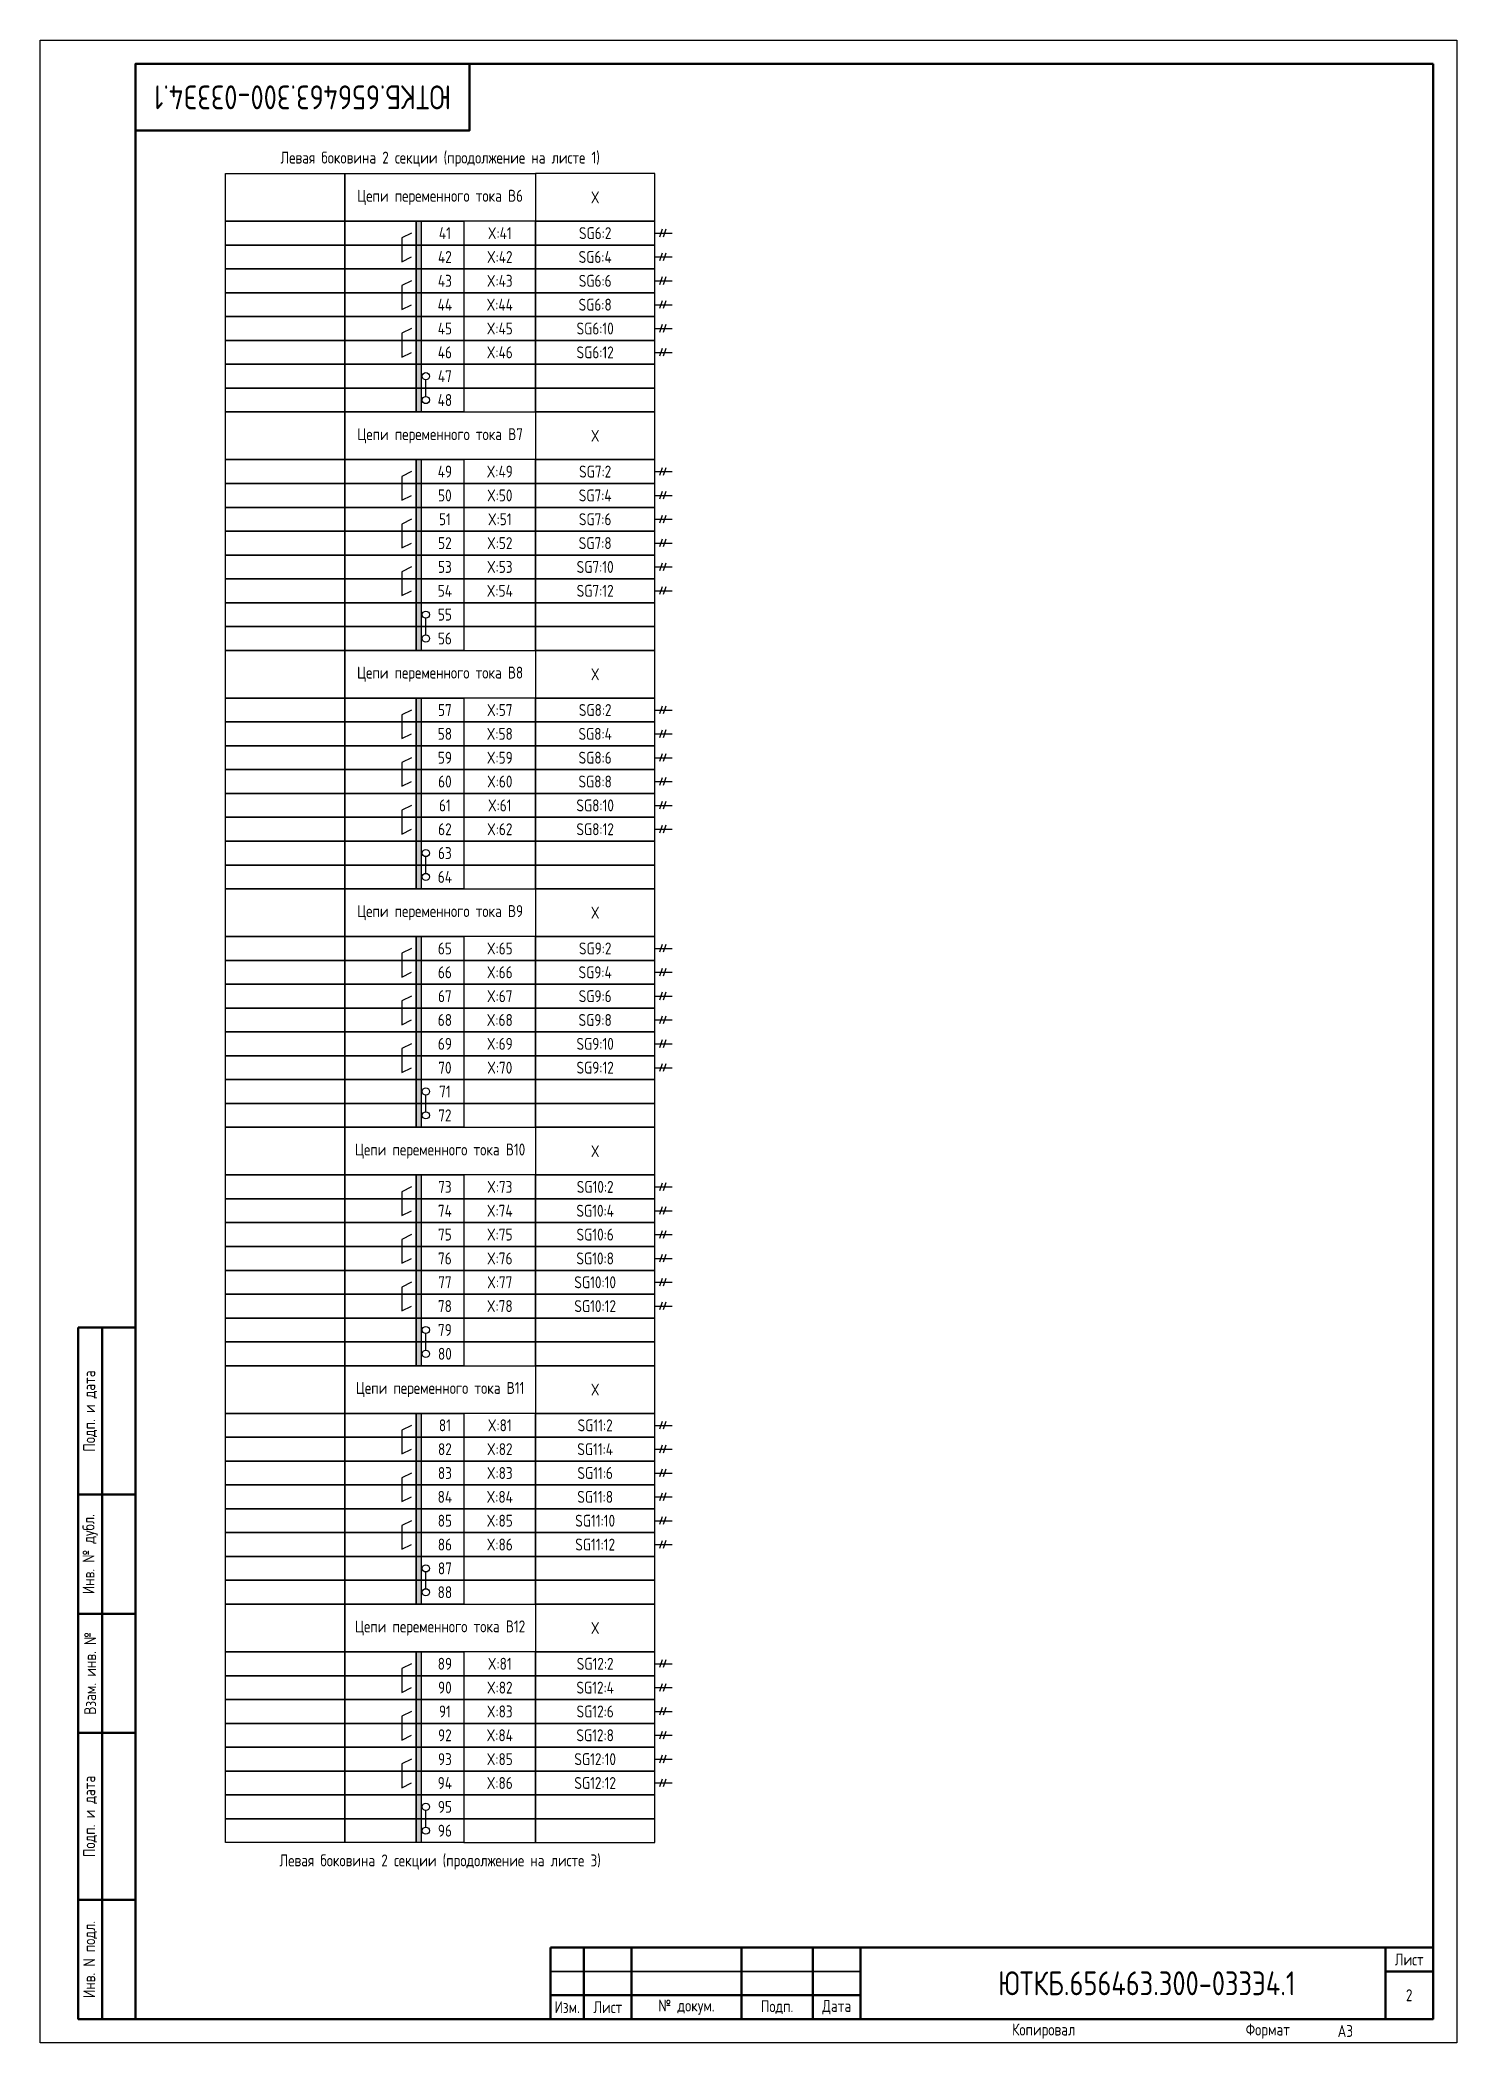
# Model space of a CAD drawing. Header units: millimetres. Extents: x -1050 to 7068, y 0 to 517.
# Drawn here: x 6177.2 to 6474.2, y 0 to 420 of the extents above; entities that cross this region are included whole.
import ezdxf

# ---------------------------------------------------------------- set-up
doc = ezdxf.new("R2010")
doc.units = ezdxf.units.MM
doc.styles.add('Gost_type_A', font='GOST_A.TTF')

msp = doc.modelspace()

# ---------------------------------------------------------------- texts
at = {"insert": (6232.19, 408), "char_height": 5, "width": 70, "attachment_point": 5, "rotation": 180, "style": 'Gost_type_A'}
msp.add_mtext('ЮТКБ.656463.300-033Э4.1', dxfattribs=at)
at = {"style": 'Gost_type_A'}
for s, insert, char_height, width, attachment_point in [('Левая боковина 2 секции (продолжение на листе 1)', (6261.05, 395.01), 2.5, 90, 5), ('Цепи переменного тока В6', (6261.05, 387.01), 2.5, 40, 5), ('X', (6293.55, 387.01), 2.5, 25, 5), ('SG6:2', (6293.55, 379.51), 2.5, 25, 5), ('SG6:4', (6293.55, 374.51), 2.5, 25, 5), ('SG6:6', (6293.55, 369.51), 2.5, 25, 5), ('SG6:8', (6293.55, 364.51), 2.5, 25, 5), ('SG6:10', (6293.55, 359.51), 2.5, 25, 5), ('SG6:12', (6293.55, 354.51), 2.5, 25, 5), ('Цепи переменного тока В7', (6261.05, 337.01), 2.5, 40, 5), ('X', (6293.55, 337.01), 2.5, 25, 5), ('SG7:2', (6293.55, 329.51), 2.5, 25, 5), ('SG7:4', (6293.55, 324.51), 2.5, 25, 5), ('SG7:6', (6293.55, 319.51), 2.5, 25, 5), ('SG7:8', (6293.55, 314.51), 2.5, 25, 5), ('SG7:10', (6293.55, 309.51), 2.5, 25, 5), ('SG7:12', (6293.55, 304.51), 2.5, 25, 5), ('Цепи переменного тока В8', (6261.05, 287.01), 2.5, 40, 5), ('X', (6293.55, 287.01), 2.5, 25, 5), ('SG8:2', (6293.55, 279.51), 2.5, 25, 5), ('SG8:4', (6293.55, 274.51), 2.5, 25, 5), ('SG8:6', (6293.55, 269.51), 2.5, 25, 5), ('SG8:8', (6293.55, 264.51), 2.5, 25, 5), ('SG8:10', (6293.55, 259.51), 2.5, 25, 5), ('SG8:12', (6293.55, 254.51), 2.5, 25, 5), ('Цепи переменного тока В9 ', (6261.05, 237.01), 2.5, 40, 5), ('X', (6293.55, 237.01), 2.5, 25, 5), ('SG9:2', (6293.55, 229.51), 2.5, 25, 5), ('SG9:4', (6293.55, 224.51), 2.5, 25, 5), ('SG9:6', (6293.55, 219.51), 2.5, 25, 5), ('SG9:8', (6293.55, 214.51), 2.5, 25, 5), ('SG9:10', (6293.55, 209.51), 2.5, 25, 5), ('SG9:12', (6293.55, 204.51), 2.5, 25, 5), ('Цепи переменного тока В10', (6261.05, 187.01), 2.5, 40, 5), ('X', (6293.55, 187.01), 2.5, 25, 5), ('SG10:2', (6293.55, 179.51), 2.5, 25, 5), ('SG10:4', (6293.55, 174.51), 2.5, 25, 5), ('SG10:6', (6293.55, 169.51), 2.5, 25, 5), ('SG10:8', (6293.55, 164.51), 2.5, 25, 5), ('SG10:10', (6293.55, 159.51), 2.5, 25, 5), ('SG10:12', (6293.55, 154.51), 2.5, 25, 5), ('Цепи переменного тока В11', (6261.05, 137.01), 2.5, 40, 5), ('X', (6293.55, 137.01), 2.5, 25, 5), ('SG11:2', (6293.55, 129.51), 2.5, 25, 5), ('SG11:4', (6293.55, 124.51), 2.5, 25, 5), ('SG11:6', (6293.55, 119.51), 2.5, 25, 5), ('SG11:8', (6293.55, 114.51), 2.5, 25, 5), ('SG11:10', (6293.55, 109.51), 2.5, 25, 5), ('SG11:12', (6293.55, 104.51), 2.5, 25, 5), ('Цепи переменного тока В12', (6261.05, 87.01), 2.5, 40, 5), ('X', (6293.55, 87.01), 2.5, 25, 5), ('SG12:2', (6293.55, 79.51), 2.5, 25, 5), ('SG12:4', (6293.55, 74.51), 2.5, 25, 5), ('SG12:6', (6293.55, 69.51), 2.5, 25, 5), ('SG12:8', (6293.55, 64.51), 2.5, 25, 5), ('SG12:10', (6293.55, 59.51), 2.5, 25, 5), ('SG12:12', (6293.55, 54.51), 2.5, 25, 5), ('Левая боковина 2 секции (продолжение на листе 3)', (6261.05, 37.94), 2.5, 90, 5), ('ЮТКБ.656463.300-033Э4.1', (6409.19, 12.5), 5, 120, 5), ('2', (6464.19, 10), 2.5, 10, 5), ('A3', (6449.19, 2.5), 2.5, 20, 4), ('A3', (6449.19, 2.5), 2.5, 20, 4)]:
    msp.add_mtext(s, dxfattribs=dict(at, insert=insert, char_height=char_height, width=width, attachment_point=attachment_point))
at = {"ltscale": 10, "char_height": 2.5, "attachment_point": 5, "style": 'Gost_type_A'}
for s, insert, width in [('41', (6262.05, 379.51), 8), ('X:41', (6273.55, 379.51), 15), ('42', (6262.05, 374.51), 8), ('X:42', (6273.55, 374.51), 15), ('43', (6262.05, 369.51), 8), ('X:43', (6273.55, 369.51), 15), ('44', (6262.05, 364.51), 8), ('X:44', (6273.55, 364.51), 15), ('45', (6262.05, 359.51), 8), ('X:45', (6273.55, 359.51), 15), ('46', (6262.05, 354.51), 8), ('X:46', (6273.55, 354.51), 15), ('47', (6262.05, 349.51), 8), ('48', (6262.05, 344.51), 8), ('49', (6262.05, 329.51), 8), ('X:49', (6273.55, 329.51), 15), ('50', (6262.05, 324.51), 8), ('X:50', (6273.55, 324.51), 15), ('51', (6262.05, 319.51), 8), ('X:51', (6273.55, 319.51), 15), ('52', (6262.05, 314.51), 8), ('X:52', (6273.55, 314.51), 15), ('53', (6262.05, 309.51), 8), ('X:53', (6273.55, 309.51), 15), ('54', (6262.05, 304.51), 8), ('X:54', (6273.55, 304.51), 15), ('55', (6262.05, 299.51), 8), ('56', (6262.05, 294.51), 8), ('57', (6262.05, 279.51), 8), ('X:57', (6273.55, 279.51), 15), ('58', (6262.05, 274.51), 8), ('X:58', (6273.55, 274.51), 15), ('59', (6262.05, 269.51), 8), ('X:59', (6273.55, 269.51), 15), ('60', (6262.05, 264.51), 8), ('X:60', (6273.55, 264.51), 15), ('61', (6262.05, 259.51), 8), ('X:61', (6273.55, 259.51), 15), ('62', (6262.05, 254.51), 8), ('X:62', (6273.55, 254.51), 15), ('63', (6262.05, 249.51), 8), ('64', (6262.05, 244.51), 8), ('65', (6262.05, 229.51), 8), ('X:65', (6273.55, 229.51), 15), ('66', (6262.05, 224.51), 8), ('X:66', (6273.55, 224.51), 15), ('67', (6262.05, 219.51), 8), ('X:67', (6273.55, 219.51), 15), ('68', (6262.05, 214.51), 8), ('X:68', (6273.55, 214.51), 15), ('69', (6262.05, 209.51), 8), ('X:69', (6273.55, 209.51), 15), ('70', (6262.05, 204.51), 8), ('X:70', (6273.55, 204.51), 15), ('71', (6262.05, 199.51), 8), ('72', (6262.05, 194.51), 8), ('73', (6262.05, 179.51), 8), ('X:73', (6273.55, 179.51), 15), ('74', (6262.05, 174.51), 8), ('X:74', (6273.55, 174.51), 15), ('75', (6262.05, 169.51), 8), ('X:75', (6273.55, 169.51), 15), ('76', (6262.05, 164.51), 8), ('X:76', (6273.55, 164.51), 15), ('77', (6262.05, 159.51), 8), ('X:77', (6273.55, 159.51), 15), ('78', (6262.05, 154.51), 8), ('X:78', (6273.55, 154.51), 15), ('79', (6262.05, 149.51), 8), ('80', (6262.05, 144.51), 8), ('81', (6262.05, 129.51), 8), ('X:81', (6273.55, 129.51), 15), ('82', (6262.05, 124.51), 8), ('X:82', (6273.55, 124.51), 15), ('83', (6262.05, 119.51), 8), ('X:83', (6273.55, 119.51), 15), ('84', (6262.05, 114.51), 8), ('X:84', (6273.55, 114.51), 15), ('85', (6262.05, 109.51), 8), ('X:85', (6273.55, 109.51), 15), ('86', (6262.05, 104.51), 8), ('X:86', (6273.55, 104.51), 15), ('87', (6262.05, 99.51), 8), ('88', (6262.05, 94.51), 8), ('89', (6262.05, 79.51), 8), ('X:81', (6273.55, 79.51), 15), ('90', (6262.05, 74.51), 8), ('X:82', (6273.55, 74.51), 15), ('91', (6262.05, 69.51), 8), ('X:83', (6273.55, 69.51), 15), ('92', (6262.05, 64.51), 8), ('X:84', (6273.55, 64.51), 15), ('93', (6262.05, 59.51), 8), ('X:85', (6273.55, 59.51), 15), ('94', (6262.05, 54.51), 8), ('X:86', (6273.55, 54.51), 15), ('95', (6262.05, 49.51), 8), ('96', (6262.05, 44.51), 8)]:
    msp.add_mtext(s, dxfattribs=dict(at, insert=insert, width=width))

# ---------------------------------------------------------------- blocks, each defined once
blk = doc.blocks.new('Штамп левый нижний')
at = {"lineweight": 50}
for points in [[(-12, 145), (-7, 145), (-7, 110), (-12, 110)], [(-7, 145), (0, 145), (0, 110), (-7, 110)], [(-12, 110), (-7, 110), (-7, 85), (-12, 85)], [(-7, 110), (0, 110), (0, 85), (-7, 85)], [(-12, 85), (-7, 85), (-7, 60), (-12, 60)], [(-7, 85), (0, 85), (0, 60), (-7, 60)], [(-12, 60), (-7, 60), (-7, 25), (-12, 25)], [(-7, 60), (0, 60), (0, 25), (-7, 25)], [(-12, 25), (-7, 25), (-7, 0), (-12, 0)], [(-7, 25), (0, 25), (0, 0), (-7, 0)]]:
    blk.add_lwpolyline(points, close=True, dxfattribs=at)
at = {"char_height": 2.5, "attachment_point": 5, "rotation": 90, "style": 'Gost_type_A'}
for s, insert, width in [('Подп. и дата', (-9.5, 127.5), 35), ('Инв. № дубл.', (-9.5, 97.5), 25), ('Взам. инв. №', (-9.5, 72.5), 25), ('Подп. и дата', (-9.5, 42.5), 35), ('Инв. N подл.', (-9.5, 12.5), 25)]:
    blk.add_mtext(s, dxfattribs=dict(at, insert=insert, width=width))
blk = doc.blocks.new('Штамп угловой верхний')
at = {"lineweight": 50}
blk.add_lwpolyline([(0, 0), (70, 0), (70, -14), (0, -14)], close=True, dxfattribs=at)
blk = doc.blocks.new('Штамп малый нижний')
at = {"lineweight": 50}
for points in [[(-185, 15), (-178, 15), (-178, 5), (-185, 5)], [(-178, 15), (-168, 15), (-168, 5), (-178, 5)], [(-168, 15), (-145, 15), (-145, 5), (-168, 5)], [(-145, 15), (-130, 15), (-130, 5), (-145, 5)], [(-130, 15), (-120, 15), (-120, 5), (-130, 5)], [(-120, 15), (-10, 15), (-10, 0), (-120, 0)], [(-10, 15), (0, 15), (0, 10), (-10, 10)], [(-10, 10), (0, 10), (0, 0), (-10, 0)], [(-185, 5), (-178, 5), (-178, 0), (-185, 0)], [(-178, 5), (-168, 5), (-168, 0), (-178, 0)], [(-168, 5), (-145, 5), (-145, 0), (-168, 0)], [(-145, 5), (-130, 5), (-130, 0), (-145, 0)], [(-130, 5), (-120, 5), (-120, 0), (-130, 0)]]:
    blk.add_lwpolyline(points, close=True, dxfattribs=at)
for points in [[(-185, 15), (-178, 15), (-178, 10), (-185, 10)], [(-178, 15), (-168, 15), (-168, 10), (-178, 10)], [(-168, 15), (-145, 15), (-145, 10), (-168, 10)], [(-145, 15), (-130, 15), (-130, 10), (-145, 10)], [(-130, 15), (-120, 15), (-120, 10), (-130, 10)], [(-185, 10), (-178, 10), (-178, 5), (-185, 5)], [(-178, 10), (-168, 10), (-168, 5), (-178, 5)], [(-168, 10), (-145, 10), (-145, 5), (-168, 5)], [(-145, 10), (-130, 10), (-130, 5), (-145, 5)], [(-130, 10), (-120, 10), (-120, 5), (-130, 5)]]:
    blk.add_lwpolyline(points, close=True)
at = {"char_height": 2.5, "style": 'Gost_type_A'}
for s, insert, width, attachment_point in [('Лист', (-5, 12.5), 10, 5), ('Изм.', (-181.5, 2.5), 7, 5), ('Лист', (-173, 2.5), 10, 5), ('№ докум.', (-156.5, 2.5), 23, 5), ('Подп.', (-137.5, 2.5), 15, 5), ('Дата', (-125, 2.5), 10, 5), ('Копировал', (-75, -2.53), 13.1202, 6), ('Формат', (-30, -2.53), 13.1202, 6)]:
    blk.add_mtext(s, dxfattribs=dict(at, insert=insert, width=width, attachment_point=attachment_point))

# ---------------------------------------------------------------- hatches: boundary and pattern name
h = msp.add_hatch(color=256)
h.dxf.hatch_style = 1
h.paths.add_polyline_path([(6257.05, 382.01), (6256.05, 382.01), (6256.05, 342.01), (6257.05, 342.01)])
h = msp.add_hatch(color=256)
h.dxf.hatch_style = 1
h.paths.add_polyline_path([(6257.05, 332.01), (6256.05, 332.01), (6256.05, 292.01), (6257.05, 292.01)])
h = msp.add_hatch(color=256)
h.dxf.hatch_style = 1
h.paths.add_polyline_path([(6257.05, 282.01), (6256.05, 282.01), (6256.05, 242.01), (6257.05, 242.01)])
h = msp.add_hatch(color=256)
h.dxf.hatch_style = 1
h.paths.add_polyline_path([(6257.05, 232.01), (6256.05, 232.01), (6256.05, 192.01), (6257.05, 192.01)])
h = msp.add_hatch(color=256)
h.dxf.hatch_style = 1
h.paths.add_polyline_path([(6257.05, 182.01), (6256.05, 182.01), (6256.05, 142.01), (6257.05, 142.01)])
h = msp.add_hatch(color=256)
h.dxf.hatch_style = 1
h.paths.add_polyline_path([(6257.05, 132.01), (6256.05, 132.01), (6256.05, 92.01), (6257.05, 92.01)])
h = msp.add_hatch(color=256)
h.dxf.hatch_style = 1
h.paths.add_polyline_path([(6257.05, 82.01), (6256.05, 82.01), (6256.05, 42.01), (6257.05, 42.01)])

# ---------------------------------------------------------------- linework, layer by layer
for p, q in [((6306.05, 379.51), (6309.67, 379.51)), ((6307.58, 380.32), (6307.01, 378.7)), ((6308.38, 380.33), (6307.8, 378.7)), ((6306.05, 374.51), (6309.67, 374.51)), ((6307.58, 375.32), (6307.01, 373.7)), ((6308.38, 375.33), (6307.8, 373.7)), ((6307.58, 370.32), (6307.01, 368.7)), ((6308.38, 370.33), (6307.8, 368.7)), ((6306.05, 369.51), (6309.67, 369.51)), ((6306.05, 364.51), (6309.67, 364.51)), ((6307.58, 365.32), (6307.01, 363.7)), ((6308.38, 365.33), (6307.8, 363.7)), ((6306.05, 359.51), (6309.67, 359.51)), ((6307.58, 360.32), (6307.01, 358.7)), ((6308.38, 360.33), (6307.8, 358.7)), ((6306.05, 354.51), (6309.67, 354.51)), ((6307.58, 355.32), (6307.01, 353.7)), ((6308.38, 355.33), (6307.8, 353.7)), ((6258.05, 345.26), (6258.05, 348.76)), ((6306.05, 329.51), (6309.67, 329.51)), ((6307.58, 330.32), (6307.01, 328.7)), ((6308.38, 330.33), (6307.8, 328.7)), ((6306.05, 324.51), (6309.67, 324.51)), ((6307.58, 325.32), (6307.01, 323.7)), ((6308.38, 325.33), (6307.8, 323.7)), ((6306.05, 319.51), (6309.67, 319.51)), ((6307.58, 320.32), (6307.01, 318.7)), ((6308.38, 320.33), (6307.8, 318.7)), ((6307.58, 315.32), (6307.01, 313.7)), ((6308.38, 315.33), (6307.8, 313.7)), ((6306.05, 314.51), (6309.67, 314.51)), ((6306.05, 309.51), (6309.67, 309.51)), ((6307.58, 310.32), (6307.01, 308.7)), ((6308.38, 310.33), (6307.8, 308.7)), ((6306.05, 304.51), (6309.67, 304.51)), ((6307.58, 305.32), (6307.01, 303.7)), ((6308.38, 305.33), (6307.8, 303.7)), ((6258.05, 295.26), (6258.05, 298.76)), ((6306.05, 279.51), (6309.67, 279.51)), ((6307.58, 280.32), (6307.01, 278.7)), ((6308.38, 280.33), (6307.8, 278.7)), ((6306.05, 274.51), (6309.67, 274.51)), ((6307.58, 275.32), (6307.01, 273.7)), ((6308.38, 275.33), (6307.8, 273.7)), ((6306.05, 269.51), (6309.67, 269.51)), ((6307.58, 270.32), (6307.01, 268.7)), ((6308.38, 270.33), (6307.8, 268.7)), ((6307.58, 265.32), (6307.01, 263.7)), ((6308.38, 265.33), (6307.8, 263.7)), ((6306.05, 264.51), (6309.67, 264.51)), ((6306.05, 259.51), (6309.67, 259.51)), ((6307.58, 260.32), (6307.01, 258.7)), ((6308.38, 260.33), (6307.8, 258.7)), ((6306.05, 254.51), (6309.67, 254.51)), ((6307.58, 255.32), (6307.01, 253.7)), ((6308.38, 255.33), (6307.8, 253.7)), ((6258.05, 245.26), (6258.05, 248.76)), ((6306.05, 229.51), (6309.67, 229.51)), ((6307.58, 230.32), (6307.01, 228.7)), ((6308.38, 230.33), (6307.8, 228.7)), ((6306.05, 224.51), (6309.67, 224.51)), ((6307.58, 225.32), (6307.01, 223.7)), ((6308.38, 225.33), (6307.8, 223.7)), ((6306.05, 219.51), (6309.67, 219.51)), ((6307.58, 220.32), (6307.01, 218.7)), ((6308.38, 220.33), (6307.8, 218.7)), ((6306.05, 214.51), (6309.67, 214.51)), ((6307.58, 215.32), (6307.01, 213.7)), ((6308.38, 215.33), (6307.8, 213.7)), ((6307.58, 210.32), (6307.01, 208.7)), ((6308.38, 210.33), (6307.8, 208.7)), ((6306.05, 209.51), (6309.67, 209.51)), ((6306.05, 204.51), (6309.67, 204.51)), ((6307.58, 205.32), (6307.01, 203.7)), ((6308.38, 205.33), (6307.8, 203.7)), ((6258.05, 195.26), (6258.05, 198.76)), ((6306.05, 179.51), (6309.67, 179.51)), ((6307.58, 180.32), (6307.01, 178.7)), ((6308.38, 180.33), (6307.8, 178.7)), ((6306.05, 174.51), (6309.67, 174.51)), ((6307.58, 175.32), (6307.01, 173.7)), ((6308.38, 175.33), (6307.8, 173.7)), ((6306.05, 169.51), (6309.67, 169.51)), ((6307.58, 170.32), (6307.01, 168.7)), ((6308.38, 170.33), (6307.8, 168.7)), ((6306.05, 164.51), (6309.67, 164.51)), ((6307.58, 165.32), (6307.01, 163.7)), ((6308.38, 165.33), (6307.8, 163.7)), ((6307.58, 160.32), (6307.01, 158.7)), ((6308.38, 160.33), (6307.8, 158.7)), ((6306.05, 159.51), (6309.67, 159.51)), ((6306.05, 154.51), (6309.67, 154.51)), ((6307.58, 155.32), (6307.01, 153.7)), ((6308.38, 155.33), (6307.8, 153.7)), ((6258.05, 145.26), (6258.05, 148.76)), ((6307.58, 130.32), (6307.01, 128.7)), ((6308.38, 130.33), (6307.8, 128.7)), ((6306.05, 129.51), (6309.67, 129.51)), ((6306.05, 124.51), (6309.67, 124.51)), ((6307.58, 125.32), (6307.01, 123.7)), ((6308.38, 125.33), (6307.8, 123.7)), ((6306.05, 119.51), (6309.67, 119.51)), ((6307.58, 120.32), (6307.01, 118.7)), ((6308.38, 120.33), (6307.8, 118.7)), ((6306.05, 114.51), (6309.67, 114.51)), ((6307.58, 115.32), (6307.01, 113.7)), ((6308.38, 115.33), (6307.8, 113.7)), ((6306.05, 109.51), (6309.67, 109.51)), ((6307.58, 110.32), (6307.01, 108.7)), ((6308.38, 110.33), (6307.8, 108.7)), ((6307.58, 105.32), (6307.01, 103.7)), ((6308.38, 105.33), (6307.8, 103.7)), ((6306.05, 104.51), (6309.67, 104.51)), ((6258.05, 95.26), (6258.05, 98.76)), ((6307.58, 80.32), (6307.01, 78.7)), ((6308.38, 80.33), (6307.8, 78.7)), ((6306.05, 79.51), (6309.67, 79.51)), ((6306.05, 74.51), (6309.67, 74.51)), ((6307.58, 75.32), (6307.01, 73.7)), ((6308.38, 75.33), (6307.8, 73.7)), ((6306.05, 69.51), (6309.67, 69.51)), ((6307.58, 70.32), (6307.01, 68.7)), ((6308.38, 70.33), (6307.8, 68.7)), ((6306.05, 64.51), (6309.67, 64.51)), ((6307.58, 65.32), (6307.01, 63.7)), ((6308.38, 65.33), (6307.8, 63.7)), ((6306.05, 59.51), (6309.67, 59.51)), ((6307.58, 60.32), (6307.01, 58.7)), ((6308.38, 60.33), (6307.8, 58.7)), ((6307.58, 55.32), (6307.01, 53.7)), ((6308.38, 55.33), (6307.8, 53.7)), ((6306.05, 54.51), (6309.67, 54.51)), ((6258.05, 45.26), (6258.05, 48.76))]:
    msp.add_line(p, q)
for points in [[(6474.19, 420), (6474.19, 0), (6177.19, 0), (6177.19, 420)], [(6216.05, 392.01), (6241.05, 392.01), (6241.05, 382.01), (6216.05, 382.01)], [(6241.05, 392.01), (6281.05, 392.01), (6281.05, 382.01), (6241.05, 382.01)], [(6306.05, 392.01), (6281.05, 392.01), (6281.05, 382.01), (6306.05, 382.01)], [(6216.05, 382.01), (6241.05, 382.01), (6241.05, 377.01), (6216.05, 377.01)], [(6241.05, 382.01), (6256.05, 382.01), (6256.05, 377.01), (6241.05, 377.01)], [(6256.05, 382.01), (6266.05, 382.01), (6266.05, 377.01), (6256.05, 377.01)], [(6281.05, 382.01), (6266.05, 382.01), (6266.05, 377.01), (6281.05, 377.01)], [(6306.05, 382.01), (6281.05, 382.01), (6281.05, 377.01), (6306.05, 377.01)], [(6216.05, 377.01), (6241.05, 377.01), (6241.05, 372.01), (6216.05, 372.01)], [(6241.05, 377.01), (6256.05, 377.01), (6256.05, 372.01), (6241.05, 372.01)], [(6256.05, 377.01), (6266.05, 377.01), (6266.05, 372.01), (6256.05, 372.01)], [(6281.05, 377.01), (6266.05, 377.01), (6266.05, 372.01), (6281.05, 372.01)], [(6306.05, 377.01), (6281.05, 377.01), (6281.05, 372.01), (6306.05, 372.01)], [(6216.05, 372.01), (6241.05, 372.01), (6241.05, 367.01), (6216.05, 367.01)], [(6241.05, 372.01), (6256.05, 372.01), (6256.05, 367.01), (6241.05, 367.01)], [(6256.05, 372.01), (6266.05, 372.01), (6266.05, 367.01), (6256.05, 367.01)], [(6281.05, 372.01), (6266.05, 372.01), (6266.05, 367.01), (6281.05, 367.01)], [(6306.05, 372.01), (6281.05, 372.01), (6281.05, 367.01), (6306.05, 367.01)], [(6216.05, 367.01), (6241.05, 367.01), (6241.05, 362.01), (6216.05, 362.01)], [(6241.05, 367.01), (6256.05, 367.01), (6256.05, 362.01), (6241.05, 362.01)], [(6256.05, 367.01), (6266.05, 367.01), (6266.05, 362.01), (6256.05, 362.01)], [(6281.05, 367.01), (6266.05, 367.01), (6266.05, 362.01), (6281.05, 362.01)], [(6306.05, 367.01), (6281.05, 367.01), (6281.05, 362.01), (6306.05, 362.01)], [(6216.05, 362.01), (6241.05, 362.01), (6241.05, 357.01), (6216.05, 357.01)], [(6241.05, 362.01), (6256.05, 362.01), (6256.05, 357.01), (6241.05, 357.01)], [(6256.05, 362.01), (6266.05, 362.01), (6266.05, 357.01), (6256.05, 357.01)], [(6281.05, 362.01), (6266.05, 362.01), (6266.05, 357.01), (6281.05, 357.01)], [(6306.05, 362.01), (6281.05, 362.01), (6281.05, 357.01), (6306.05, 357.01)], [(6216.05, 357.01), (6241.05, 357.01), (6241.05, 352.01), (6216.05, 352.01)], [(6241.05, 357.01), (6256.05, 357.01), (6256.05, 352.01), (6241.05, 352.01)], [(6256.05, 357.01), (6266.05, 357.01), (6266.05, 352.01), (6256.05, 352.01)], [(6281.05, 357.01), (6266.05, 357.01), (6266.05, 352.01), (6281.05, 352.01)], [(6306.05, 357.01), (6281.05, 357.01), (6281.05, 352.01), (6306.05, 352.01)], [(6216.05, 352.01), (6241.05, 352.01), (6241.05, 347.01), (6216.05, 347.01)], [(6241.05, 352.01), (6256.05, 352.01), (6256.05, 347.01), (6241.05, 347.01)], [(6256.05, 352.01), (6266.05, 352.01), (6266.05, 347.01), (6256.05, 347.01)], [(6281.05, 352.01), (6266.05, 352.01), (6266.05, 347.01), (6281.05, 347.01)], [(6306.05, 352.01), (6281.05, 352.01), (6281.05, 347.01), (6306.05, 347.01)], [(6216.05, 347.01), (6241.05, 347.01), (6241.05, 342.01), (6216.05, 342.01)], [(6241.05, 347.01), (6256.05, 347.01), (6256.05, 342.01), (6241.05, 342.01)], [(6256.05, 347.01), (6266.05, 347.01), (6266.05, 342.01), (6256.05, 342.01)], [(6281.05, 347.01), (6266.05, 347.01), (6266.05, 342.01), (6281.05, 342.01)], [(6306.05, 347.01), (6281.05, 347.01), (6281.05, 342.01), (6306.05, 342.01)], [(6216.05, 342.01), (6241.05, 342.01), (6241.05, 332.01), (6216.05, 332.01)], [(6241.05, 342.01), (6281.05, 342.01), (6281.05, 332.01), (6241.05, 332.01)], [(6306.05, 342.01), (6281.05, 342.01), (6281.05, 332.01), (6306.05, 332.01)], [(6216.05, 332.01), (6241.05, 332.01), (6241.05, 327.01), (6216.05, 327.01)], [(6241.05, 332.01), (6256.05, 332.01), (6256.05, 327.01), (6241.05, 327.01)], [(6256.05, 332.01), (6266.05, 332.01), (6266.05, 327.01), (6256.05, 327.01)], [(6281.05, 332.01), (6266.05, 332.01), (6266.05, 327.01), (6281.05, 327.01)], [(6306.05, 332.01), (6281.05, 332.01), (6281.05, 327.01), (6306.05, 327.01)], [(6216.05, 327.01), (6241.05, 327.01), (6241.05, 322.01), (6216.05, 322.01)], [(6241.05, 327.01), (6256.05, 327.01), (6256.05, 322.01), (6241.05, 322.01)], [(6256.05, 327.01), (6266.05, 327.01), (6266.05, 322.01), (6256.05, 322.01)], [(6281.05, 327.01), (6266.05, 327.01), (6266.05, 322.01), (6281.05, 322.01)], [(6306.05, 327.01), (6281.05, 327.01), (6281.05, 322.01), (6306.05, 322.01)], [(6216.05, 322.01), (6241.05, 322.01), (6241.05, 317.01), (6216.05, 317.01)], [(6241.05, 322.01), (6256.05, 322.01), (6256.05, 317.01), (6241.05, 317.01)], [(6256.05, 322.01), (6266.05, 322.01), (6266.05, 317.01), (6256.05, 317.01)], [(6281.05, 322.01), (6266.05, 322.01), (6266.05, 317.01), (6281.05, 317.01)], [(6306.05, 322.01), (6281.05, 322.01), (6281.05, 317.01), (6306.05, 317.01)], [(6216.05, 317.01), (6241.05, 317.01), (6241.05, 312.01), (6216.05, 312.01)], [(6241.05, 317.01), (6256.05, 317.01), (6256.05, 312.01), (6241.05, 312.01)], [(6256.05, 317.01), (6266.05, 317.01), (6266.05, 312.01), (6256.05, 312.01)], [(6281.05, 317.01), (6266.05, 317.01), (6266.05, 312.01), (6281.05, 312.01)], [(6306.05, 317.01), (6281.05, 317.01), (6281.05, 312.01), (6306.05, 312.01)], [(6216.05, 312.01), (6241.05, 312.01), (6241.05, 307.01), (6216.05, 307.01)], [(6241.05, 312.01), (6256.05, 312.01), (6256.05, 307.01), (6241.05, 307.01)], [(6256.05, 312.01), (6266.05, 312.01), (6266.05, 307.01), (6256.05, 307.01)], [(6281.05, 312.01), (6266.05, 312.01), (6266.05, 307.01), (6281.05, 307.01)], [(6306.05, 312.01), (6281.05, 312.01), (6281.05, 307.01), (6306.05, 307.01)], [(6216.05, 307.01), (6241.05, 307.01), (6241.05, 302.01), (6216.05, 302.01)], [(6241.05, 307.01), (6256.05, 307.01), (6256.05, 302.01), (6241.05, 302.01)], [(6256.05, 307.01), (6266.05, 307.01), (6266.05, 302.01), (6256.05, 302.01)], [(6281.05, 307.01), (6266.05, 307.01), (6266.05, 302.01), (6281.05, 302.01)], [(6306.05, 307.01), (6281.05, 307.01), (6281.05, 302.01), (6306.05, 302.01)], [(6216.05, 302.01), (6241.05, 302.01), (6241.05, 297.01), (6216.05, 297.01)], [(6241.05, 302.01), (6256.05, 302.01), (6256.05, 297.01), (6241.05, 297.01)], [(6256.05, 302.01), (6266.05, 302.01), (6266.05, 297.01), (6256.05, 297.01)], [(6281.05, 302.01), (6266.05, 302.01), (6266.05, 297.01), (6281.05, 297.01)], [(6306.05, 302.01), (6281.05, 302.01), (6281.05, 297.01), (6306.05, 297.01)], [(6216.05, 297.01), (6241.05, 297.01), (6241.05, 292.01), (6216.05, 292.01)], [(6241.05, 297.01), (6256.05, 297.01), (6256.05, 292.01), (6241.05, 292.01)], [(6256.05, 297.01), (6266.05, 297.01), (6266.05, 292.01), (6256.05, 292.01)], [(6281.05, 297.01), (6266.05, 297.01), (6266.05, 292.01), (6281.05, 292.01)], [(6306.05, 297.01), (6281.05, 297.01), (6281.05, 292.01), (6306.05, 292.01)], [(6216.05, 292.01), (6241.05, 292.01), (6241.05, 282.01), (6216.05, 282.01)], [(6241.05, 292.01), (6281.05, 292.01), (6281.05, 282.01), (6241.05, 282.01)], [(6306.05, 292.01), (6281.05, 292.01), (6281.05, 282.01), (6306.05, 282.01)], [(6216.05, 282.01), (6241.05, 282.01), (6241.05, 277.01), (6216.05, 277.01)], [(6241.05, 282.01), (6256.05, 282.01), (6256.05, 277.01), (6241.05, 277.01)], [(6256.05, 282.01), (6266.05, 282.01), (6266.05, 277.01), (6256.05, 277.01)], [(6281.05, 282.01), (6266.05, 282.01), (6266.05, 277.01), (6281.05, 277.01)], [(6306.05, 282.01), (6281.05, 282.01), (6281.05, 277.01), (6306.05, 277.01)], [(6216.05, 277.01), (6241.05, 277.01), (6241.05, 272.01), (6216.05, 272.01)], [(6241.05, 277.01), (6256.05, 277.01), (6256.05, 272.01), (6241.05, 272.01)], [(6256.05, 277.01), (6266.05, 277.01), (6266.05, 272.01), (6256.05, 272.01)], [(6281.05, 277.01), (6266.05, 277.01), (6266.05, 272.01), (6281.05, 272.01)], [(6306.05, 277.01), (6281.05, 277.01), (6281.05, 272.01), (6306.05, 272.01)], [(6216.05, 272.01), (6241.05, 272.01), (6241.05, 267.01), (6216.05, 267.01)], [(6241.05, 272.01), (6256.05, 272.01), (6256.05, 267.01), (6241.05, 267.01)], [(6256.05, 272.01), (6266.05, 272.01), (6266.05, 267.01), (6256.05, 267.01)], [(6281.05, 272.01), (6266.05, 272.01), (6266.05, 267.01), (6281.05, 267.01)], [(6306.05, 272.01), (6281.05, 272.01), (6281.05, 267.01), (6306.05, 267.01)], [(6216.05, 267.01), (6241.05, 267.01), (6241.05, 262.01), (6216.05, 262.01)], [(6241.05, 267.01), (6256.05, 267.01), (6256.05, 262.01), (6241.05, 262.01)], [(6256.05, 267.01), (6266.05, 267.01), (6266.05, 262.01), (6256.05, 262.01)], [(6281.05, 267.01), (6266.05, 267.01), (6266.05, 262.01), (6281.05, 262.01)], [(6306.05, 267.01), (6281.05, 267.01), (6281.05, 262.01), (6306.05, 262.01)], [(6216.05, 262.01), (6241.05, 262.01), (6241.05, 257.01), (6216.05, 257.01)], [(6241.05, 262.01), (6256.05, 262.01), (6256.05, 257.01), (6241.05, 257.01)], [(6256.05, 262.01), (6266.05, 262.01), (6266.05, 257.01), (6256.05, 257.01)], [(6281.05, 262.01), (6266.05, 262.01), (6266.05, 257.01), (6281.05, 257.01)], [(6306.05, 262.01), (6281.05, 262.01), (6281.05, 257.01), (6306.05, 257.01)], [(6216.05, 257.01), (6241.05, 257.01), (6241.05, 252.01), (6216.05, 252.01)], [(6241.05, 257.01), (6256.05, 257.01), (6256.05, 252.01), (6241.05, 252.01)], [(6256.05, 257.01), (6266.05, 257.01), (6266.05, 252.01), (6256.05, 252.01)], [(6281.05, 257.01), (6266.05, 257.01), (6266.05, 252.01), (6281.05, 252.01)], [(6306.05, 257.01), (6281.05, 257.01), (6281.05, 252.01), (6306.05, 252.01)], [(6216.05, 252.01), (6241.05, 252.01), (6241.05, 247.01), (6216.05, 247.01)], [(6241.05, 252.01), (6256.05, 252.01), (6256.05, 247.01), (6241.05, 247.01)], [(6256.05, 252.01), (6266.05, 252.01), (6266.05, 247.01), (6256.05, 247.01)], [(6281.05, 252.01), (6266.05, 252.01), (6266.05, 247.01), (6281.05, 247.01)], [(6306.05, 252.01), (6281.05, 252.01), (6281.05, 247.01), (6306.05, 247.01)], [(6216.05, 247.01), (6241.05, 247.01), (6241.05, 242.01), (6216.05, 242.01)], [(6241.05, 247.01), (6256.05, 247.01), (6256.05, 242.01), (6241.05, 242.01)], [(6256.05, 247.01), (6266.05, 247.01), (6266.05, 242.01), (6256.05, 242.01)], [(6281.05, 247.01), (6266.05, 247.01), (6266.05, 242.01), (6281.05, 242.01)], [(6306.05, 247.01), (6281.05, 247.01), (6281.05, 242.01), (6306.05, 242.01)], [(6216.05, 242.01), (6241.05, 242.01), (6241.05, 232.01), (6216.05, 232.01)], [(6241.05, 242.01), (6281.05, 242.01), (6281.05, 232.01), (6241.05, 232.01)], [(6306.05, 242.01), (6281.05, 242.01), (6281.05, 232.01), (6306.05, 232.01)], [(6216.05, 232.01), (6241.05, 232.01), (6241.05, 227.01), (6216.05, 227.01)], [(6241.05, 232.01), (6256.05, 232.01), (6256.05, 227.01), (6241.05, 227.01)], [(6256.05, 232.01), (6266.05, 232.01), (6266.05, 227.01), (6256.05, 227.01)], [(6281.05, 232.01), (6266.05, 232.01), (6266.05, 227.01), (6281.05, 227.01)], [(6306.05, 232.01), (6281.05, 232.01), (6281.05, 227.01), (6306.05, 227.01)], [(6216.05, 227.01), (6241.05, 227.01), (6241.05, 222.01), (6216.05, 222.01)], [(6241.05, 227.01), (6256.05, 227.01), (6256.05, 222.01), (6241.05, 222.01)], [(6256.05, 227.01), (6266.05, 227.01), (6266.05, 222.01), (6256.05, 222.01)], [(6281.05, 227.01), (6266.05, 227.01), (6266.05, 222.01), (6281.05, 222.01)], [(6306.05, 227.01), (6281.05, 227.01), (6281.05, 222.01), (6306.05, 222.01)], [(6216.05, 222.01), (6241.05, 222.01), (6241.05, 217.01), (6216.05, 217.01)], [(6241.05, 222.01), (6256.05, 222.01), (6256.05, 217.01), (6241.05, 217.01)], [(6256.05, 222.01), (6266.05, 222.01), (6266.05, 217.01), (6256.05, 217.01)], [(6281.05, 222.01), (6266.05, 222.01), (6266.05, 217.01), (6281.05, 217.01)], [(6306.05, 222.01), (6281.05, 222.01), (6281.05, 217.01), (6306.05, 217.01)], [(6216.05, 217.01), (6241.05, 217.01), (6241.05, 212.01), (6216.05, 212.01)], [(6241.05, 217.01), (6256.05, 217.01), (6256.05, 212.01), (6241.05, 212.01)], [(6256.05, 217.01), (6266.05, 217.01), (6266.05, 212.01), (6256.05, 212.01)], [(6281.05, 217.01), (6266.05, 217.01), (6266.05, 212.01), (6281.05, 212.01)], [(6306.05, 217.01), (6281.05, 217.01), (6281.05, 212.01), (6306.05, 212.01)], [(6216.05, 212.01), (6241.05, 212.01), (6241.05, 207.01), (6216.05, 207.01)], [(6241.05, 212.01), (6256.05, 212.01), (6256.05, 207.01), (6241.05, 207.01)], [(6256.05, 212.01), (6266.05, 212.01), (6266.05, 207.01), (6256.05, 207.01)], [(6281.05, 212.01), (6266.05, 212.01), (6266.05, 207.01), (6281.05, 207.01)], [(6306.05, 212.01), (6281.05, 212.01), (6281.05, 207.01), (6306.05, 207.01)], [(6216.05, 207.01), (6241.05, 207.01), (6241.05, 202.01), (6216.05, 202.01)], [(6241.05, 207.01), (6256.05, 207.01), (6256.05, 202.01), (6241.05, 202.01)], [(6256.05, 207.01), (6266.05, 207.01), (6266.05, 202.01), (6256.05, 202.01)], [(6281.05, 207.01), (6266.05, 207.01), (6266.05, 202.01), (6281.05, 202.01)], [(6306.05, 207.01), (6281.05, 207.01), (6281.05, 202.01), (6306.05, 202.01)], [(6216.05, 202.01), (6241.05, 202.01), (6241.05, 197.01), (6216.05, 197.01)], [(6241.05, 202.01), (6256.05, 202.01), (6256.05, 197.01), (6241.05, 197.01)], [(6256.05, 202.01), (6266.05, 202.01), (6266.05, 197.01), (6256.05, 197.01)], [(6281.05, 202.01), (6266.05, 202.01), (6266.05, 197.01), (6281.05, 197.01)], [(6306.05, 202.01), (6281.05, 202.01), (6281.05, 197.01), (6306.05, 197.01)], [(6216.05, 197.01), (6241.05, 197.01), (6241.05, 192.01), (6216.05, 192.01)], [(6241.05, 197.01), (6256.05, 197.01), (6256.05, 192.01), (6241.05, 192.01)], [(6256.05, 197.01), (6266.05, 197.01), (6266.05, 192.01), (6256.05, 192.01)], [(6281.05, 197.01), (6266.05, 197.01), (6266.05, 192.01), (6281.05, 192.01)], [(6306.05, 197.01), (6281.05, 197.01), (6281.05, 192.01), (6306.05, 192.01)], [(6216.05, 192.01), (6241.05, 192.01), (6241.05, 182.01), (6216.05, 182.01)], [(6241.05, 192.01), (6281.05, 192.01), (6281.05, 182.01), (6241.05, 182.01)], [(6306.05, 192.01), (6281.05, 192.01), (6281.05, 182.01), (6306.05, 182.01)], [(6216.05, 182.01), (6241.05, 182.01), (6241.05, 177.01), (6216.05, 177.01)], [(6241.05, 182.01), (6256.05, 182.01), (6256.05, 177.01), (6241.05, 177.01)], [(6256.05, 182.01), (6266.05, 182.01), (6266.05, 177.01), (6256.05, 177.01)], [(6281.05, 182.01), (6266.05, 182.01), (6266.05, 177.01), (6281.05, 177.01)], [(6306.05, 182.01), (6281.05, 182.01), (6281.05, 177.01), (6306.05, 177.01)], [(6216.05, 177.01), (6241.05, 177.01), (6241.05, 172.01), (6216.05, 172.01)], [(6241.05, 177.01), (6256.05, 177.01), (6256.05, 172.01), (6241.05, 172.01)], [(6256.05, 177.01), (6266.05, 177.01), (6266.05, 172.01), (6256.05, 172.01)], [(6281.05, 177.01), (6266.05, 177.01), (6266.05, 172.01), (6281.05, 172.01)], [(6306.05, 177.01), (6281.05, 177.01), (6281.05, 172.01), (6306.05, 172.01)], [(6216.05, 172.01), (6241.05, 172.01), (6241.05, 167.01), (6216.05, 167.01)], [(6241.05, 172.01), (6256.05, 172.01), (6256.05, 167.01), (6241.05, 167.01)], [(6256.05, 172.01), (6266.05, 172.01), (6266.05, 167.01), (6256.05, 167.01)], [(6281.05, 172.01), (6266.05, 172.01), (6266.05, 167.01), (6281.05, 167.01)], [(6306.05, 172.01), (6281.05, 172.01), (6281.05, 167.01), (6306.05, 167.01)], [(6216.05, 167.01), (6241.05, 167.01), (6241.05, 162.01), (6216.05, 162.01)], [(6241.05, 167.01), (6256.05, 167.01), (6256.05, 162.01), (6241.05, 162.01)], [(6256.05, 167.01), (6266.05, 167.01), (6266.05, 162.01), (6256.05, 162.01)], [(6281.05, 167.01), (6266.05, 167.01), (6266.05, 162.01), (6281.05, 162.01)], [(6306.05, 167.01), (6281.05, 167.01), (6281.05, 162.01), (6306.05, 162.01)], [(6216.05, 162.01), (6241.05, 162.01), (6241.05, 157.01), (6216.05, 157.01)], [(6241.05, 162.01), (6256.05, 162.01), (6256.05, 157.01), (6241.05, 157.01)], [(6256.05, 162.01), (6266.05, 162.01), (6266.05, 157.01), (6256.05, 157.01)], [(6281.05, 162.01), (6266.05, 162.01), (6266.05, 157.01), (6281.05, 157.01)], [(6306.05, 162.01), (6281.05, 162.01), (6281.05, 157.01), (6306.05, 157.01)], [(6216.05, 157.01), (6241.05, 157.01), (6241.05, 152.01), (6216.05, 152.01)], [(6241.05, 157.01), (6256.05, 157.01), (6256.05, 152.01), (6241.05, 152.01)], [(6256.05, 157.01), (6266.05, 157.01), (6266.05, 152.01), (6256.05, 152.01)], [(6281.05, 157.01), (6266.05, 157.01), (6266.05, 152.01), (6281.05, 152.01)], [(6306.05, 157.01), (6281.05, 157.01), (6281.05, 152.01), (6306.05, 152.01)], [(6216.05, 152.01), (6241.05, 152.01), (6241.05, 147.01), (6216.05, 147.01)], [(6241.05, 152.01), (6256.05, 152.01), (6256.05, 147.01), (6241.05, 147.01)], [(6256.05, 152.01), (6266.05, 152.01), (6266.05, 147.01), (6256.05, 147.01)], [(6281.05, 152.01), (6266.05, 152.01), (6266.05, 147.01), (6281.05, 147.01)], [(6306.05, 152.01), (6281.05, 152.01), (6281.05, 147.01), (6306.05, 147.01)], [(6216.05, 147.01), (6241.05, 147.01), (6241.05, 142.01), (6216.05, 142.01)], [(6241.05, 147.01), (6256.05, 147.01), (6256.05, 142.01), (6241.05, 142.01)], [(6256.05, 147.01), (6266.05, 147.01), (6266.05, 142.01), (6256.05, 142.01)], [(6281.05, 147.01), (6266.05, 147.01), (6266.05, 142.01), (6281.05, 142.01)], [(6306.05, 147.01), (6281.05, 147.01), (6281.05, 142.01), (6306.05, 142.01)], [(6216.05, 142.01), (6241.05, 142.01), (6241.05, 132.01), (6216.05, 132.01)], [(6241.05, 142.01), (6281.05, 142.01), (6281.05, 132.01), (6241.05, 132.01)], [(6306.05, 142.01), (6281.05, 142.01), (6281.05, 132.01), (6306.05, 132.01)], [(6216.05, 132.01), (6241.05, 132.01), (6241.05, 127.01), (6216.05, 127.01)], [(6241.05, 132.01), (6256.05, 132.01), (6256.05, 127.01), (6241.05, 127.01)], [(6256.05, 132.01), (6266.05, 132.01), (6266.05, 127.01), (6256.05, 127.01)], [(6281.05, 132.01), (6266.05, 132.01), (6266.05, 127.01), (6281.05, 127.01)], [(6306.05, 132.01), (6281.05, 132.01), (6281.05, 127.01), (6306.05, 127.01)], [(6216.05, 127.01), (6241.05, 127.01), (6241.05, 122.01), (6216.05, 122.01)], [(6241.05, 127.01), (6256.05, 127.01), (6256.05, 122.01), (6241.05, 122.01)], [(6256.05, 127.01), (6266.05, 127.01), (6266.05, 122.01), (6256.05, 122.01)], [(6281.05, 127.01), (6266.05, 127.01), (6266.05, 122.01), (6281.05, 122.01)], [(6306.05, 127.01), (6281.05, 127.01), (6281.05, 122.01), (6306.05, 122.01)], [(6216.05, 122.01), (6241.05, 122.01), (6241.05, 117.01), (6216.05, 117.01)], [(6241.05, 122.01), (6256.05, 122.01), (6256.05, 117.01), (6241.05, 117.01)], [(6256.05, 122.01), (6266.05, 122.01), (6266.05, 117.01), (6256.05, 117.01)], [(6281.05, 122.01), (6266.05, 122.01), (6266.05, 117.01), (6281.05, 117.01)], [(6306.05, 122.01), (6281.05, 122.01), (6281.05, 117.01), (6306.05, 117.01)], [(6216.05, 117.01), (6241.05, 117.01), (6241.05, 112.01), (6216.05, 112.01)], [(6241.05, 117.01), (6256.05, 117.01), (6256.05, 112.01), (6241.05, 112.01)], [(6256.05, 117.01), (6266.05, 117.01), (6266.05, 112.01), (6256.05, 112.01)], [(6281.05, 117.01), (6266.05, 117.01), (6266.05, 112.01), (6281.05, 112.01)], [(6306.05, 117.01), (6281.05, 117.01), (6281.05, 112.01), (6306.05, 112.01)], [(6216.05, 112.01), (6241.05, 112.01), (6241.05, 107.01), (6216.05, 107.01)], [(6241.05, 112.01), (6256.05, 112.01), (6256.05, 107.01), (6241.05, 107.01)], [(6256.05, 112.01), (6266.05, 112.01), (6266.05, 107.01), (6256.05, 107.01)], [(6281.05, 112.01), (6266.05, 112.01), (6266.05, 107.01), (6281.05, 107.01)], [(6306.05, 112.01), (6281.05, 112.01), (6281.05, 107.01), (6306.05, 107.01)], [(6216.05, 107.01), (6241.05, 107.01), (6241.05, 102.01), (6216.05, 102.01)], [(6241.05, 107.01), (6256.05, 107.01), (6256.05, 102.01), (6241.05, 102.01)], [(6256.05, 107.01), (6266.05, 107.01), (6266.05, 102.01), (6256.05, 102.01)], [(6281.05, 107.01), (6266.05, 107.01), (6266.05, 102.01), (6281.05, 102.01)], [(6306.05, 107.01), (6281.05, 107.01), (6281.05, 102.01), (6306.05, 102.01)], [(6216.05, 102.01), (6241.05, 102.01), (6241.05, 97.01), (6216.05, 97.01)], [(6241.05, 102.01), (6256.05, 102.01), (6256.05, 97.01), (6241.05, 97.01)], [(6256.05, 102.01), (6266.05, 102.01), (6266.05, 97.01), (6256.05, 97.01)], [(6281.05, 102.01), (6266.05, 102.01), (6266.05, 97.01), (6281.05, 97.01)], [(6306.05, 102.01), (6281.05, 102.01), (6281.05, 97.01), (6306.05, 97.01)], [(6216.05, 97.01), (6241.05, 97.01), (6241.05, 92.01), (6216.05, 92.01)], [(6241.05, 97.01), (6256.05, 97.01), (6256.05, 92.01), (6241.05, 92.01)], [(6256.05, 97.01), (6266.05, 97.01), (6266.05, 92.01), (6256.05, 92.01)], [(6281.05, 97.01), (6266.05, 97.01), (6266.05, 92.01), (6281.05, 92.01)], [(6306.05, 97.01), (6281.05, 97.01), (6281.05, 92.01), (6306.05, 92.01)], [(6216.05, 92.01), (6241.05, 92.01), (6241.05, 82.01), (6216.05, 82.01)], [(6241.05, 92.01), (6281.05, 92.01), (6281.05, 82.01), (6241.05, 82.01)], [(6306.05, 92.01), (6281.05, 92.01), (6281.05, 82.01), (6306.05, 82.01)], [(6216.05, 82.01), (6241.05, 82.01), (6241.05, 77.01), (6216.05, 77.01)], [(6241.05, 82.01), (6256.05, 82.01), (6256.05, 77.01), (6241.05, 77.01)], [(6256.05, 82.01), (6266.05, 82.01), (6266.05, 77.01), (6256.05, 77.01)], [(6281.05, 82.01), (6266.05, 82.01), (6266.05, 77.01), (6281.05, 77.01)], [(6306.05, 82.01), (6281.05, 82.01), (6281.05, 77.01), (6306.05, 77.01)], [(6216.05, 77.01), (6241.05, 77.01), (6241.05, 72.01), (6216.05, 72.01)], [(6241.05, 77.01), (6256.05, 77.01), (6256.05, 72.01), (6241.05, 72.01)], [(6256.05, 77.01), (6266.05, 77.01), (6266.05, 72.01), (6256.05, 72.01)], [(6281.05, 77.01), (6266.05, 77.01), (6266.05, 72.01), (6281.05, 72.01)], [(6306.05, 77.01), (6281.05, 77.01), (6281.05, 72.01), (6306.05, 72.01)], [(6216.05, 72.01), (6241.05, 72.01), (6241.05, 67.01), (6216.05, 67.01)], [(6241.05, 72.01), (6256.05, 72.01), (6256.05, 67.01), (6241.05, 67.01)], [(6256.05, 72.01), (6266.05, 72.01), (6266.05, 67.01), (6256.05, 67.01)], [(6281.05, 72.01), (6266.05, 72.01), (6266.05, 67.01), (6281.05, 67.01)], [(6306.05, 72.01), (6281.05, 72.01), (6281.05, 67.01), (6306.05, 67.01)], [(6216.05, 67.01), (6241.05, 67.01), (6241.05, 62.01), (6216.05, 62.01)], [(6241.05, 67.01), (6256.05, 67.01), (6256.05, 62.01), (6241.05, 62.01)], [(6256.05, 67.01), (6266.05, 67.01), (6266.05, 62.01), (6256.05, 62.01)], [(6281.05, 67.01), (6266.05, 67.01), (6266.05, 62.01), (6281.05, 62.01)], [(6306.05, 67.01), (6281.05, 67.01), (6281.05, 62.01), (6306.05, 62.01)], [(6216.05, 62.01), (6241.05, 62.01), (6241.05, 57.01), (6216.05, 57.01)], [(6241.05, 62.01), (6256.05, 62.01), (6256.05, 57.01), (6241.05, 57.01)], [(6256.05, 62.01), (6266.05, 62.01), (6266.05, 57.01), (6256.05, 57.01)], [(6281.05, 62.01), (6266.05, 62.01), (6266.05, 57.01), (6281.05, 57.01)], [(6306.05, 62.01), (6281.05, 62.01), (6281.05, 57.01), (6306.05, 57.01)], [(6216.05, 57.01), (6241.05, 57.01), (6241.05, 52.01), (6216.05, 52.01)], [(6241.05, 57.01), (6256.05, 57.01), (6256.05, 52.01), (6241.05, 52.01)], [(6256.05, 57.01), (6266.05, 57.01), (6266.05, 52.01), (6256.05, 52.01)], [(6281.05, 57.01), (6266.05, 57.01), (6266.05, 52.01), (6281.05, 52.01)], [(6306.05, 57.01), (6281.05, 57.01), (6281.05, 52.01), (6306.05, 52.01)], [(6216.05, 52.01), (6241.05, 52.01), (6241.05, 47.01), (6216.05, 47.01)], [(6241.05, 52.01), (6256.05, 52.01), (6256.05, 47.01), (6241.05, 47.01)], [(6256.05, 52.01), (6266.05, 52.01), (6266.05, 47.01), (6256.05, 47.01)], [(6281.05, 52.01), (6266.05, 52.01), (6266.05, 47.01), (6281.05, 47.01)], [(6306.05, 52.01), (6281.05, 52.01), (6281.05, 47.01), (6306.05, 47.01)], [(6216.05, 47.01), (6241.05, 47.01), (6241.05, 42.01), (6216.05, 42.01)], [(6241.05, 47.01), (6256.05, 47.01), (6256.05, 42.01), (6241.05, 42.01)], [(6256.05, 47.01), (6266.05, 47.01), (6266.05, 42.01), (6256.05, 42.01)], [(6281.05, 47.01), (6266.05, 47.01), (6266.05, 42.01), (6281.05, 42.01)], [(6306.05, 47.01), (6281.05, 47.01), (6281.05, 42.01), (6306.05, 42.01)]]:
    msp.add_lwpolyline(points, close=True)
at = {"lineweight": 50}
msp.add_lwpolyline([(6469.19, 415), (6469.19, 5), (6197.19, 5), (6197.19, 415)], close=True, dxfattribs=at)
for points in [[(6255.05, 379.51), (6253.05, 378.51), (6253.05, 373.51), (6255.05, 374.51)], [(6256.05, 342.01), (6256.05, 382.01), (6257.05, 382.01), (6257.05, 342.01)], [(6255.05, 369.51), (6253.05, 368.51), (6253.05, 363.51), (6255.05, 364.51)], [(6255.05, 359.51), (6253.05, 358.51), (6253.05, 353.51), (6255.05, 354.51)], [(6256.05, 292.01), (6256.05, 332.01), (6257.05, 332.01), (6257.05, 292.01)], [(6255.05, 329.51), (6253.05, 328.51), (6253.05, 323.51), (6255.05, 324.51)], [(6255.05, 319.51), (6253.05, 318.51), (6253.05, 313.51), (6255.05, 314.51)], [(6255.05, 309.51), (6253.05, 308.51), (6253.05, 303.51), (6255.05, 304.51)], [(6256.05, 242.01), (6256.05, 282.01), (6257.05, 282.01), (6257.05, 242.01)], [(6255.05, 279.51), (6253.05, 278.51), (6253.05, 273.51), (6255.05, 274.51)], [(6255.05, 269.51), (6253.05, 268.51), (6253.05, 263.51), (6255.05, 264.51)], [(6255.05, 259.51), (6253.05, 258.51), (6253.05, 253.51), (6255.05, 254.51)], [(6256.05, 192.01), (6256.05, 232.01), (6257.05, 232.01), (6257.05, 192.01)], [(6255.05, 229.51), (6253.05, 228.51), (6253.05, 223.51), (6255.05, 224.51)], [(6255.05, 219.51), (6253.05, 218.51), (6253.05, 213.51), (6255.05, 214.51)], [(6255.05, 209.51), (6253.05, 208.51), (6253.05, 203.51), (6255.05, 204.51)], [(6256.05, 142.01), (6256.05, 182.01), (6257.05, 182.01), (6257.05, 142.01)], [(6255.05, 179.51), (6253.05, 178.51), (6253.05, 173.51), (6255.05, 174.51)], [(6255.05, 169.51), (6253.05, 168.51), (6253.05, 163.51), (6255.05, 164.51)], [(6255.05, 159.51), (6253.05, 158.51), (6253.05, 153.51), (6255.05, 154.51)], [(6256.05, 92.01), (6256.05, 132.01), (6257.05, 132.01), (6257.05, 92.01)], [(6255.05, 129.51), (6253.05, 128.51), (6253.05, 123.51), (6255.05, 124.51)], [(6255.05, 119.51), (6253.05, 118.51), (6253.05, 113.51), (6255.05, 114.51)], [(6255.05, 109.51), (6253.05, 108.51), (6253.05, 103.51), (6255.05, 104.51)], [(6256.05, 42.01), (6256.05, 82.01), (6257.05, 82.01), (6257.05, 42.01)], [(6255.05, 79.51), (6253.05, 78.51), (6253.05, 73.51), (6255.05, 74.51)], [(6255.05, 69.51), (6253.05, 68.51), (6253.05, 63.51), (6255.05, 64.51)], [(6255.05, 59.51), (6253.05, 58.51), (6253.05, 53.51), (6255.05, 54.51)]]:
    msp.add_lwpolyline(points)
for centre in [(6258.05, 349.51), (6258.05, 344.51), (6258.05, 299.51), (6258.05, 294.51), (6258.05, 249.51), (6258.05, 244.51), (6258.05, 199.51), (6258.05, 194.51), (6258.05, 149.51), (6258.05, 144.51), (6258.05, 99.51), (6258.05, 94.51), (6258.05, 49.51), (6258.05, 44.51)]:
    msp.add_circle(centre, 0.75)

# ---------------------------------------------------------------- block references
for name, p in [('Штамп угловой верхний', (6197.19, 415)), ('Штамп левый нижний', (6197.19, 5)), ('Штамп малый нижний', (6469.19, 5))]:
    msp.add_blockref(name, p)

msp.set_redraw_order([(e.dxf.handle, doc.entitydb.next_handle()) for e in msp.query("TEXT MTEXT ATTDEF DIMENSION ARC_DIMENSION")])  # texts and dimensions are drawn at this point

doc.saveas('drawing.dxf')
